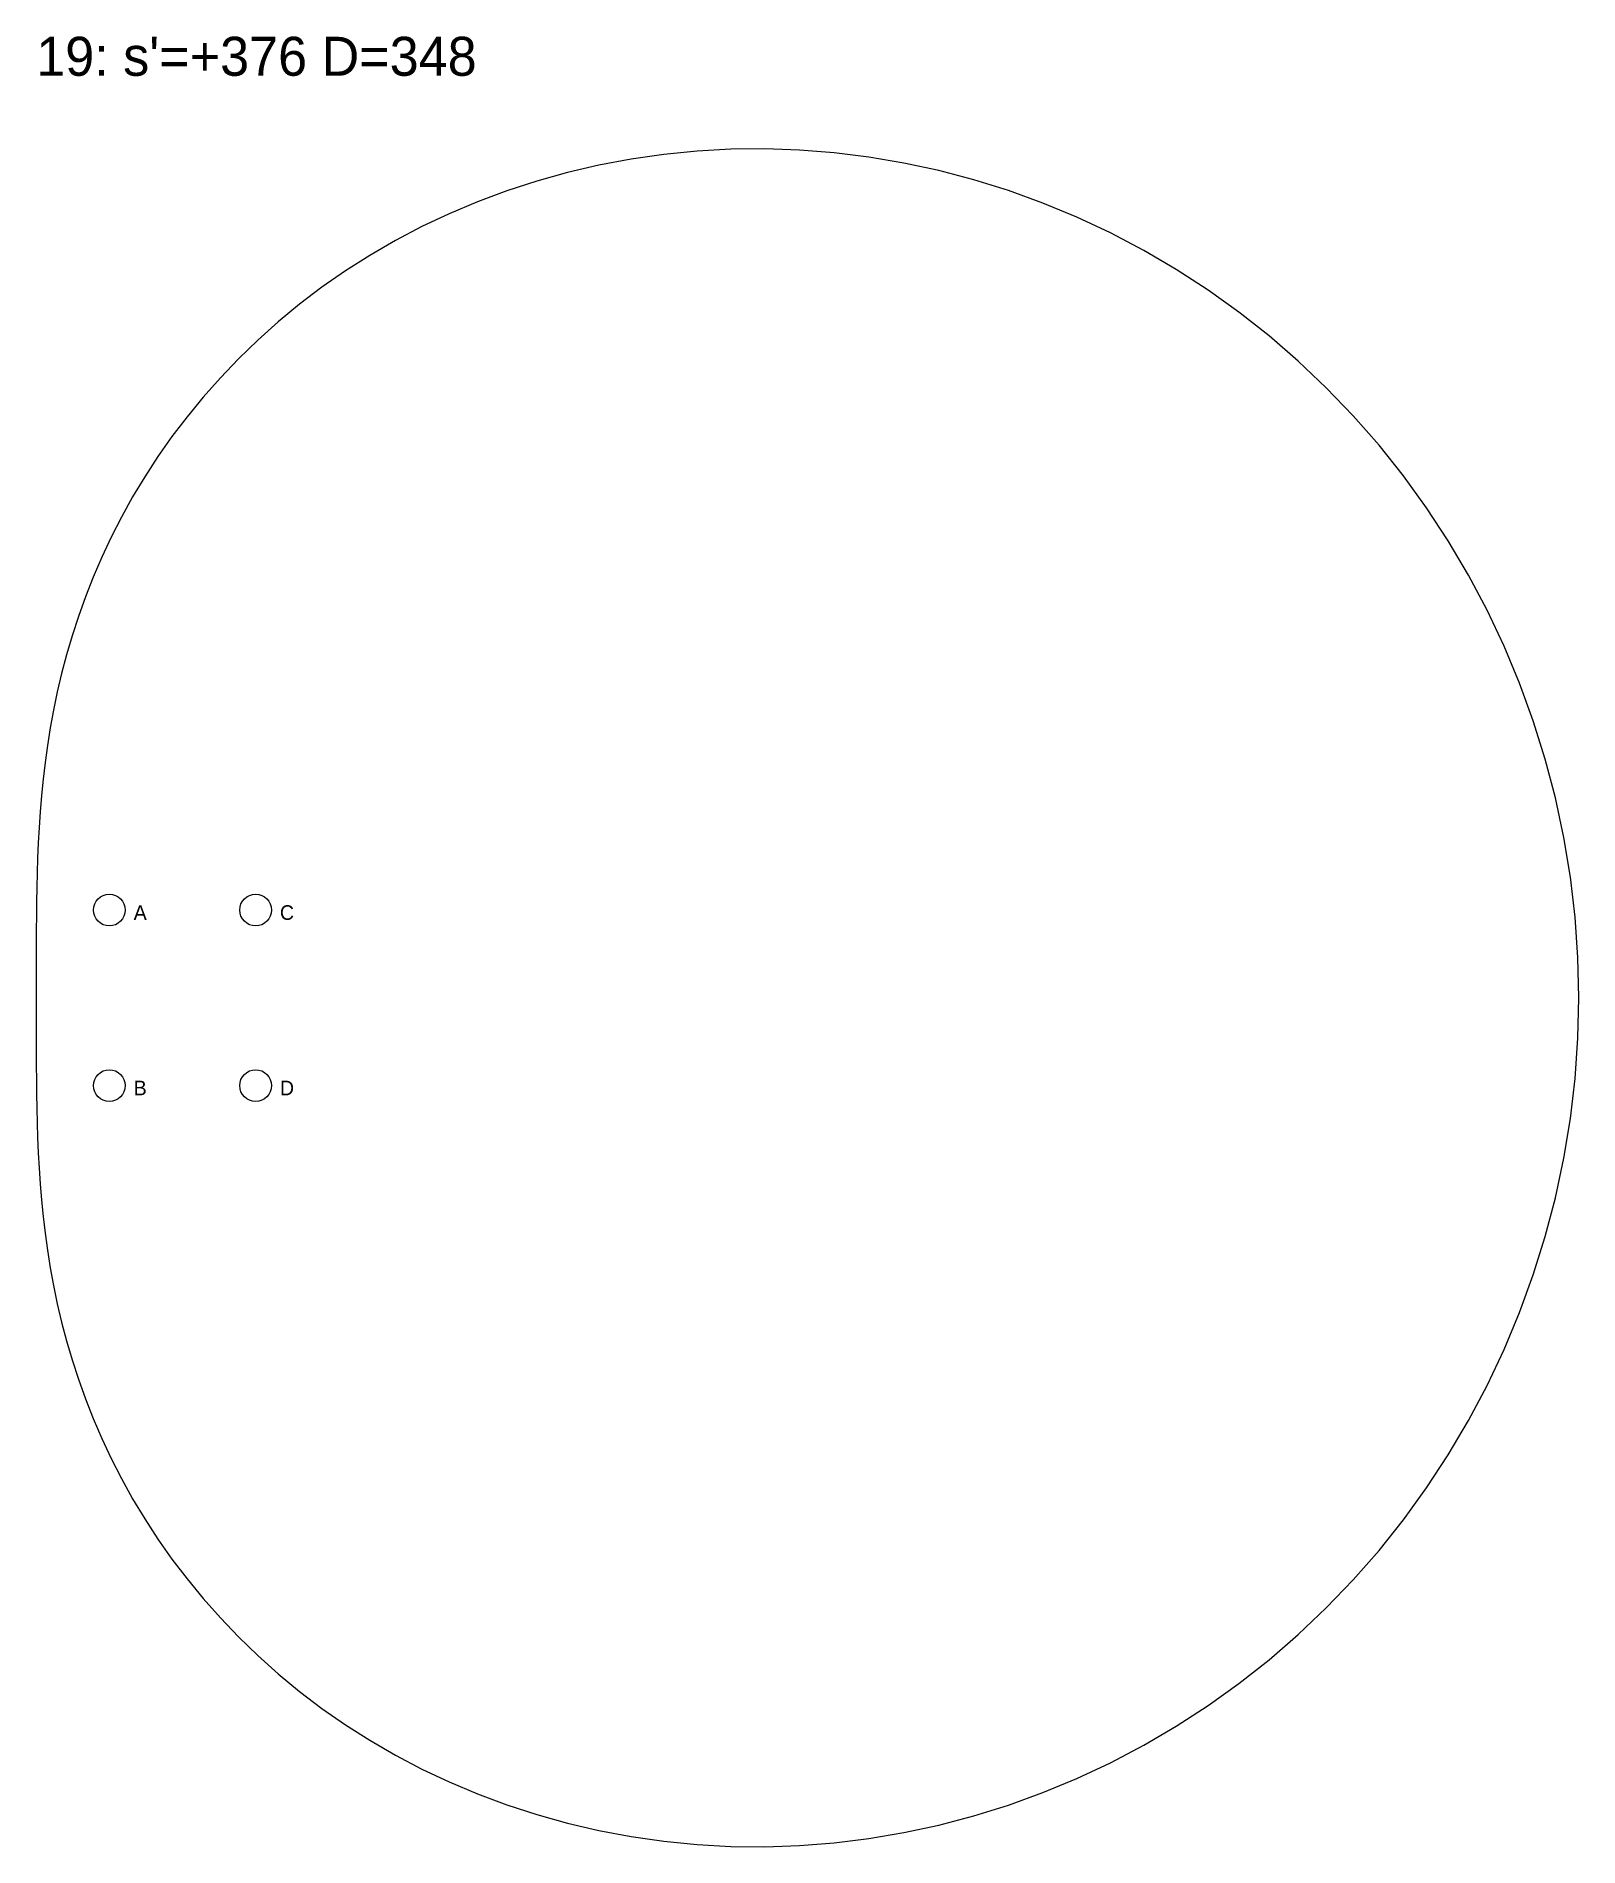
# Model space of a CAD drawing. Header units: millimetres. Extents: x 0 to 2007, y -5243 to 138.
# Drawn here: x 1680 to 1996.5, y -1374.2 to -1002.7 of the extents above; entities that cross this region are included whole.
import ezdxf

# ---------------------------------------------------------------- set-up
doc = ezdxf.new("R2010")
doc.units = ezdxf.units.MM
for name, color, linetype in [('DOWEL', 5, 'CONTINUOUS'), ('SLAB_19', 3, 'CONTINUOUS'), ('TEXT', 1, 'CONTINUOUS')]:
    doc.layers.add(name, color=color, linetype=linetype)

msp = doc.modelspace()

# ---------------------------------------------------------------- texts
at = {"layer": 'DOWEL'}
for s, p in [('A', (1700, -1184)), ('C', (1730, -1184)), ('B', (1700, -1220)), ('D', (1730, -1220))]:
    msp.add_text(s, height=3, dxfattribs=at).set_placement(p)
at = {"layer": 'TEXT'}
msp.add_text("19: s'=+376 D=348", height=8, dxfattribs=at).set_placement((1680, -1010.792))

# ---------------------------------------------------------------- linework, layer by layer
at = {"layer": 'DOWEL'}
for centre in [(1695, -1182), (1725, -1182), (1695, -1218), (1725, -1218)]:
    msp.add_circle(centre, 3.25, dxfattribs=at)
at = {"layer": 'SLAB_19'}
msp.add_lwpolyline([(1996.498, -1200), (1996.305, -1191.717), (1995.727, -1183.455), (1994.766, -1175.233), (1993.425, -1167.071), (1991.708, -1158.989), (1989.619, -1151.007), (1987.166, -1143.143), (1984.356, -1135.416), (1981.197, -1127.844), (1977.698, -1120.446), (1973.871, -1113.237), (1969.727, -1106.234), (1965.277, -1099.453), (1960.535, -1092.908), (1955.515, -1086.614), (1950.232, -1080.583), (1944.701, -1074.827), (1938.938, -1069.358), (1932.959, -1064.185), (1926.782, -1059.318), (1920.424, -1054.765), (1913.902, -1050.533), (1907.235, -1046.627), (1900.44, -1043.053), (1893.537, -1039.813), (1886.543, -1036.911), (1879.478, -1034.348), (1872.358, -1032.124), (1865.203, -1030.239), (1858.03, -1028.691), (1850.857, -1027.476), (1843.701, -1026.591), (1836.58, -1026.032), (1829.509, -1025.792), (1822.505, -1025.865), (1815.582, -1026.242), (1808.755, -1026.917), (1802.039, -1027.878), (1795.447, -1029.118), (1788.99, -1030.624), (1782.681, -1032.386), (1776.53, -1034.393), (1770.548, -1036.631), (1764.744, -1039.088), (1759.124, -1041.751), (1753.698, -1044.607), (1748.471, -1047.643), (1743.447, -1050.843), (1738.633, -1054.196), (1734.031, -1057.686), (1729.643, -1061.301), (1725.471, -1065.025), (1721.517, -1068.846), (1717.779, -1072.75), (1714.256, -1076.725), (1710.947, -1080.756), (1707.849, -1084.833), (1704.958, -1088.942), (1702.27, -1093.073), (1699.781, -1097.214), (1697.485, -1101.356), (1695.375, -1105.487), (1693.445, -1109.6), (1691.688, -1113.685), (1690.096, -1117.736), (1688.662, -1121.744), (1687.377, -1125.703), (1686.233, -1129.609), (1685.22, -1133.456), (1684.331, -1137.241), (1683.556, -1140.959), (1682.886, -1144.61), (1682.313, -1148.19), (1681.827, -1151.699), (1681.42, -1155.137), (1681.084, -1158.505), (1680.81, -1161.804), (1680.591, -1165.035), (1680.42, -1168.201), (1680.288, -1171.306), (1680.19, -1174.352), (1680.119, -1177.345), (1680.07, -1180.289), (1680.038, -1183.19), (1680.018, -1186.051), (1680.007, -1188.881), (1680.002, -1191.684), (1680, -1194.467), (1680, -1197.237), (1680, -1200), (1680, -1202.763), (1680, -1205.533), (1680.002, -1208.316), (1680.007, -1211.119), (1680.018, -1213.949), (1680.038, -1216.81), (1680.07, -1219.711), (1680.119, -1222.655), (1680.19, -1225.648), (1680.288, -1228.694), (1680.42, -1231.799), (1680.591, -1234.965), (1680.81, -1238.196), (1681.084, -1241.495), (1681.42, -1244.863), (1681.827, -1248.301), (1682.313, -1251.81), (1682.886, -1255.39), (1683.556, -1259.041), (1684.331, -1262.759), (1685.22, -1266.544), (1686.233, -1270.391), (1687.377, -1274.297), (1688.662, -1278.256), (1690.096, -1282.264), (1691.688, -1286.315), (1693.445, -1290.4), (1695.375, -1294.513), (1697.485, -1298.644), (1699.781, -1302.786), (1702.27, -1306.927), (1704.958, -1311.058), (1707.849, -1315.167), (1710.947, -1319.244), (1714.256, -1323.275), (1717.779, -1327.25), (1721.517, -1331.154), (1725.471, -1334.975), (1729.643, -1338.699), (1734.031, -1342.314), (1738.633, -1345.804), (1743.447, -1349.157), (1748.471, -1352.357), (1753.698, -1355.393), (1759.124, -1358.249), (1764.744, -1360.912), (1770.548, -1363.369), (1776.53, -1365.607), (1782.681, -1367.614), (1788.99, -1369.376), (1795.447, -1370.882), (1802.039, -1372.122), (1808.755, -1373.083), (1815.582, -1373.758), (1822.505, -1374.135), (1829.509, -1374.208), (1836.58, -1373.968), (1843.701, -1373.409), (1850.857, -1372.524), (1858.03, -1371.309), (1865.203, -1369.761), (1872.358, -1367.876), (1879.478, -1365.652), (1886.543, -1363.089), (1893.537, -1360.187), (1900.44, -1356.947), (1907.235, -1353.373), (1913.902, -1349.467), (1920.424, -1345.235), (1926.782, -1340.682), (1932.959, -1335.815), (1938.938, -1330.642), (1944.701, -1325.173), (1950.232, -1319.417), (1955.515, -1313.386), (1960.535, -1307.092), (1965.277, -1300.547), (1969.727, -1293.766), (1973.871, -1286.763), (1977.698, -1279.554), (1981.197, -1272.156), (1984.356, -1264.584), (1987.166, -1256.857), (1989.619, -1248.993), (1991.708, -1241.011), (1993.425, -1232.929), (1994.766, -1224.767), (1995.727, -1216.545), (1996.305, -1208.283)], close=True, dxfattribs=at)

msp.set_redraw_order([(e.dxf.handle, doc.entitydb.next_handle()) for e in msp.query("TEXT MTEXT ATTDEF DIMENSION ARC_DIMENSION")])  # texts and dimensions are drawn at this point

doc.saveas('drawing.dxf')
